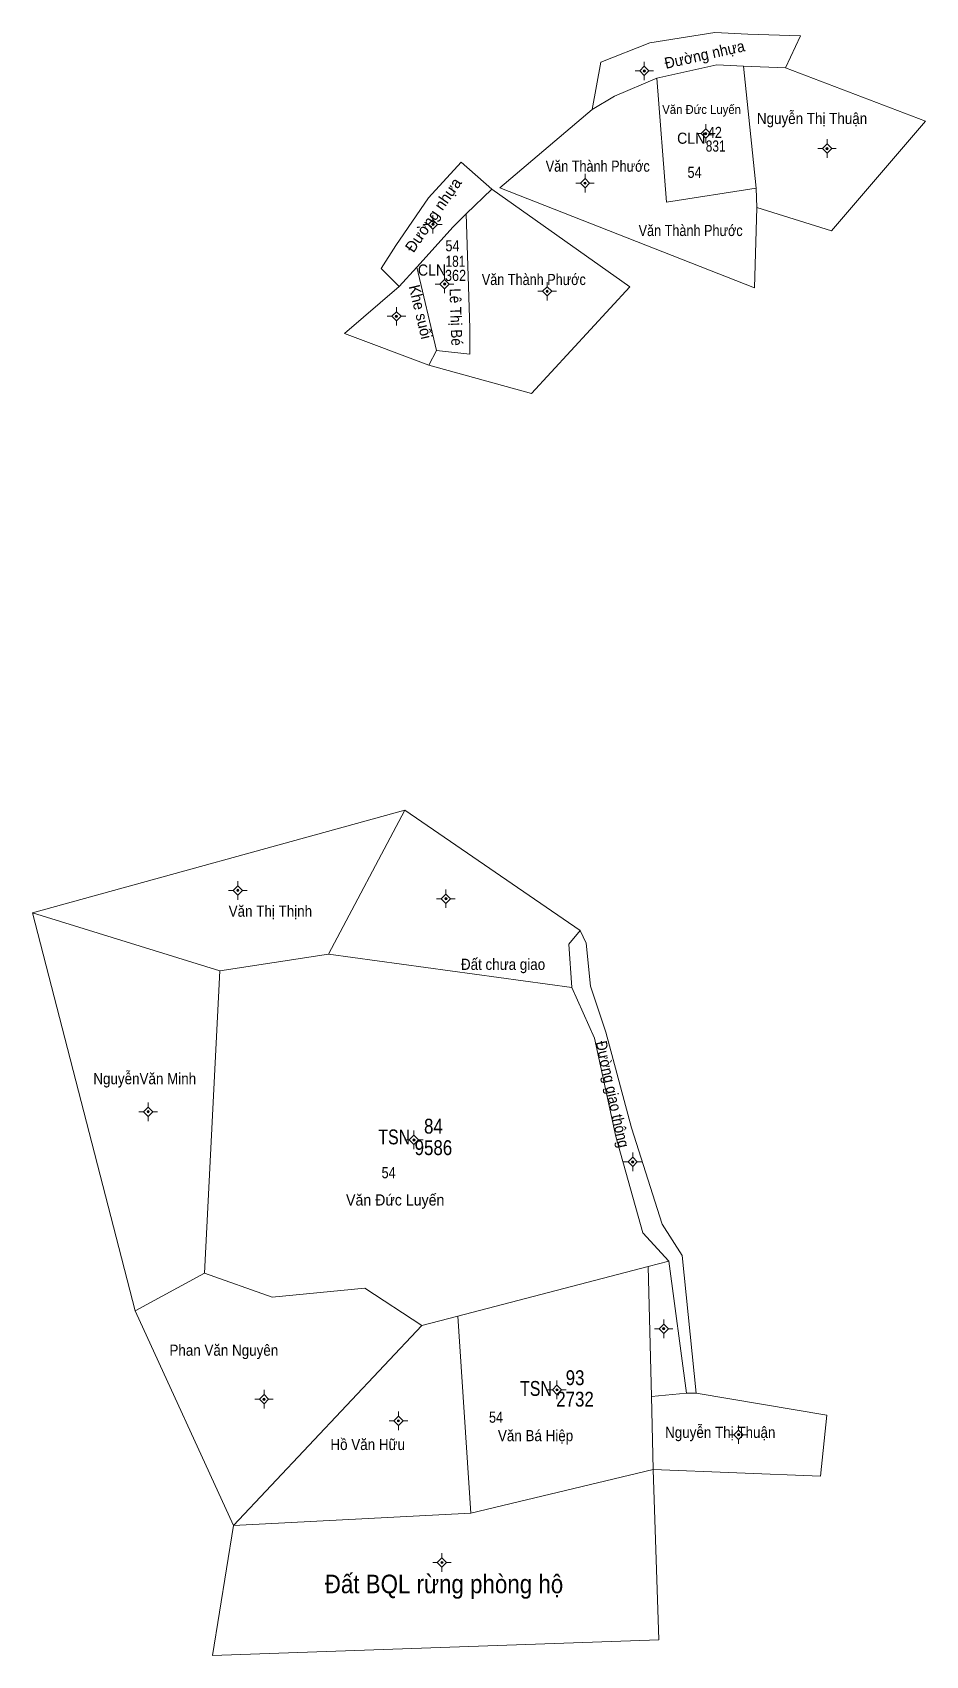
# Model space of a CAD drawing. Header units: metres. Extents: x 532111 to 534111, y 1847471 to 1850320.
# Drawn here: x 532360.1 to 532600.7, y 1848378.5 to 1848815.6 of the extents above; entities that cross this region are included whole.
import ezdxf
from ezdxf.enums import TextEntityAlignment as Align

# ---------------------------------------------------------------- set-up
doc = ezdxf.new("R2010")
doc.units = ezdxf.units.M
doc.header["$LTSCALE"] = 1.2
for name, color, linetype, lineweight in [('10', 7, 'Continuous', 13), ('11', 7, 'Continuous', 13), ('2', 7, 'Continuous', 13)]:
    doc.layers.add(name, color=color, linetype=linetype, lineweight=lineweight)
for name, color, linetype in [('3', 7, 'Continuous'), ('4', 7, 'Continuous'), ('5', 7, 'Continuous'), ('7', 7, 'Continuous'), ('8', 7, 'Continuous')]:
    doc.layers.add(name, color=color, linetype=linetype)

msp = doc.modelspace()

# ---------------------------------------------------------------- texts
at = {"layer": '2'}
for s, rotation, width, p in [('Đường nhựa', 12.615, 0.95, (532541.522, 1848808.208)), ('Khe suối', 283.463, 0.95, (532463.198, 1848740.014)), ('Lê Thị Bé', 271.909, 0.9, (532472.729, 1848738.92))]:
    msp.add_text(s, height=3, rotation=rotation, dxfattribs=dict(at, width=width)).set_placement(p, align=Align.CENTER)
for s, height, width, p in [('Văn Đức Luyến', 2.4, 0.95, (532540.395, 1848793.68)), ('Nguyễn Thị Thuận', 3, 0.9, (532570.155, 1848790.96)), ('Văn Thành Phước', 3, 0.85, (532512.415, 1848778.11)), ('Văn Thành Phước', 3, 0.85, (532537.445, 1848760.79)), ('Văn Thành Phước', 3, 0.85, (532495.195, 1848747.59)), ('Văn Thị Thịnh', 3, 0.9, (532424.23, 1848577.46)), ('Đất chưa giao', 3, 0.9, (532486.91, 1848563.14)), ('NguyễnVăn Minh', 3, 0.9, (532390.38, 1848532.35)), ('Văn Đức Luyến', 3, 0.95, (532457.855, 1848499.68)), ('Phan Văn Nguyên', 3, 0.9, (532411.69, 1848459.21)), ('Nguyễn Thị Thuận', 3, 0.9, (532545.425, 1848437.09)), ('Hồ Văn Hữu', 3, 0.9, (532450.445, 1848433.82)), ('Văn Bá Hiệp', 3, 0.9, (532495.665, 1848436.2)), ('Đất BQL rừng phòng hộ', 5, 0.9, (532470.995, 1848395.25))]:
    msp.add_text(s, height=height, dxfattribs=dict(at, width=width)).set_placement(p, align=Align.CENTER)
msp.add_text('Đường nhựa', height=3, rotation=55.398, dxfattribs=at).set_placement((532469.35, 1848765.613), align=Align.CENTER)
at = {"layer": '3', "width": 0.95}
for p in [(532537.61, 1848785.64), (532467.77, 1848750.13)]:
    msp.add_text('CLN', height=3, dxfattribs=at).set_placement(p, align=Align.CENTER)
at = {"layer": '3', "width": 0.8}
for p in [(532463.06, 1848516.15), (532501.25, 1848448.41)]:
    msp.add_text('TSN ', height=4, dxfattribs=at).set_placement(p, align=Align.RIGHT)
at = {"layer": '4'}
for s, height, width, p in [('42', 3, 0.85, (532543.97, 1848787.2)), ('181', 3, 0.8, (532474.08, 1848752.5)), ('84', 4, 0.85, (532468.15, 1848519.04)), ('93', 4, 0.85, (532506.31, 1848451.3))]:
    msp.add_text(s, height=height, dxfattribs=dict(at, width=width)).set_placement(p, align=Align.CENTER)
at = {"layer": '5'}
for s, height, width, p in [('831', 3, 0.8, (532544.19, 1848783.53)), ('362', 3, 0.85, (532474.11, 1848748.69)), ('9586', 4, 0.85, (532468.15, 1848513.26)), ('2732', 4, 0.85, (532506.295, 1848445.52))]:
    msp.add_text(s, height=height, dxfattribs=dict(at, width=width)).set_placement(p, align=Align.CENTER)
at = {"layer": '7', "width": 0.85}
for p in [(532538.5, 1848776.45), (532473.29, 1848756.67), (532456.08, 1848507.02), (532485.02, 1848441.17)]:
    msp.add_text('54', height=3, dxfattribs=at).set_placement(p, align=Align.CENTER)
at = {"layer": '8', "width": 0.9}
msp.add_text('Đường giao thông', height=3, rotation=282.29, dxfattribs=at).set_placement((532514.962, 1848529.339), align=Align.CENTER)

# ---------------------------------------------------------------- hatches: boundary and pattern name
at = {"layer": '11'}
for points in [[(532525.27, 1848805.25, 1), (532524.669, 1848805.25, 1)], [(532541.81, 1848788.39, 1), (532541.209, 1848788.39, 1)], [(532574.49, 1848784.35, 1), (532573.889, 1848784.35, 1)], [(532509.29, 1848775.04, 1), (532508.689, 1848775.04, 1)], [(532468.33, 1848763.93, 1), (532467.73, 1848763.93, 1)], [(532471.46, 1848747.86, 1), (532470.86, 1848747.86, 1)], [(532499.1, 1848745.9, 1), (532498.5, 1848745.9, 1)], [(532458.48, 1848739.17, 1), (532457.88, 1848739.17, 1)], [(532415.77, 1848584.55, 1), (532415.169, 1848584.55, 1)], [(532471.82, 1848582.31, 1), (532471.22, 1848582.31, 1)], [(532391.6, 1848524.93, 1), (532391, 1848524.93, 1)], [(532463.21, 1848517.34, 1), (532462.61, 1848517.34, 1)], [(532522.13, 1848511.42, 1), (532521.529, 1848511.42, 1)], [(532530.49, 1848466.48, 1), (532529.889, 1848466.48, 1)], [(532501.74, 1848450.04, 1), (532501.139, 1848450.04, 1)], [(532422.81, 1848447.49, 1), (532422.209, 1848447.49, 1)], [(532459.03, 1848441.69, 1), (532458.429, 1848441.69, 1)], [(532550.66, 1848437.95, 1), (532550.059, 1848437.95, 1)], [(532470.75, 1848403.54, 1), (532470.149, 1848403.54, 1)]]:
    msp.add_hatch(color=256, dxfattribs=at).paths.add_polyline_path(points)

# ---------------------------------------------------------------- linework, layer by layer
at = {"layer": '10'}
for p, q in [((532567.01, 1848814.69), (532563.03, 1848806.07)), ((532551.66, 1848806.56), (532563.03, 1848806.07)), ((532475.66, 1848780.7), (532483.85, 1848773.44)), ((532483.85, 1848773.44), (532476.98, 1848766.73)), ((532458.96, 1848747.16), (532454.03, 1848752.04)), ((532463.64, 1848752.37), (532469, 1848730)), ((532469, 1848730), (532466.95, 1848725.97)), ((532460.44, 1848606.2), (532439.89, 1848567.33)), ((532360.13, 1848578.53), (532410.59, 1848562.9)), ((532360.13, 1848578.53), (532387.76, 1848471.34)), ((532410.59, 1848562.9), (532439.89, 1848567.33)), ((532439.89, 1848567.33), (532505.44, 1848558.43)), ((532410.59, 1848562.9), (532406.47, 1848481.48)), ((532525.98, 1848483.24), (532531.54, 1848484.69)), ((532406.47, 1848481.48), (532387.76, 1848471.34)), ((532474.76, 1848469.89), (532525.98, 1848483.24)), ((532526.87, 1848448.27), (532525.98, 1848483.24)), ((532387.76, 1848471.34), (532414.32, 1848413.5)), ((532414.32, 1848413.5), (532465, 1848467.35)), ((532465, 1848467.35), (532474.76, 1848469.89)), ((532536.3, 1848449.11), (532526.87, 1848448.27)), ((532414.32, 1848413.5), (532478.24, 1848416.85))]:
    msp.add_line(p, q, dxfattribs=at)
for points in [[(532510.93, 1848794.88), (532513.28, 1848807.58), (532526.43, 1848812.79)], [(532526.43, 1848812.79), (532543.92, 1848815.62), (532552.81, 1848815.15), (532567.01, 1848814.69)], [(532551.66, 1848806.56), (532544.52, 1848806.91), (532528.3, 1848803.28)], [(532551.66, 1848806.56), (532555.07, 1848773.68), (532555.29, 1848768.5)], [(532563.03, 1848806.07), (532600.73, 1848791.72), (532575.39, 1848762.15), (532555.29, 1848768.5)], [(532528.3, 1848803.28), (532516.92, 1848798.44), (532510.93, 1848794.88)], [(532555.07, 1848773.68), (532530.94, 1848769.88), (532528.3, 1848803.28)], [(532555.29, 1848768.5), (532554.61, 1848746.8), (532486.01, 1848773.81), (532510.93, 1848794.88)], [(532475.66, 1848780.7), (532466.86, 1848771.04), (532458.05, 1848758.27), (532454.03, 1848752.04)], [(532483.85, 1848773.44), (532521.03, 1848747.08), (532494.55, 1848718.37), (532466.95, 1848725.97)], [(532476.98, 1848766.73), (532473.43, 1848763.26), (532463.64, 1848752.37), (532458.96, 1848747.16)], [(532469, 1848730), (532478, 1848729), (532478, 1848736), (532476.98, 1848766.73)], [(532466.95, 1848725.97), (532444.17, 1848734.57), (532458.96, 1848747.16)], [(532360.13, 1848578.53), (532460.44, 1848606.2), (532507.72, 1848573.74), (532509.33, 1848570.31)], [(532505.44, 1848558.43), (532504.61, 1848570.03), (532507.72, 1848573.74)], [(532509.33, 1848570.31), (532510.43, 1848558.77), (532514.59, 1848546.34)], [(532505.44, 1848558.43), (532511.52, 1848544.74), (532517.28, 1848518.3), (532524.57, 1848492.34), (532531.54, 1848484.69)], [(532529.74, 1848494.67), (532521.55, 1848520.64), (532514.59, 1848546.34)], [(532529.74, 1848494.67), (532535.19, 1848486.24), (532538.97, 1848449.12)], [(532531.54, 1848484.69), (532536.3, 1848449.11), (532538.97, 1848449.12)], [(532406.47, 1848481.48), (532424.72, 1848474.97), (532449.7, 1848477.4), (532465, 1848467.35)], [(532474.76, 1848469.89), (532478.24, 1848416.85), (532527.37, 1848428.62), (532526.87, 1848448.27)], [(532538.97, 1848449.12), (532574.13, 1848443.17), (532572.43, 1848426.78), (532527.37, 1848428.62)], [(532527.37, 1848428.62), (532528.87, 1848382.71), (532408.66, 1848378.47), (532414.32, 1848413.5)]]:
    msp.add_lwpolyline(points, dxfattribs=at)
at = {"layer": '11'}
for p, q in [((532523.72, 1848805.25), (532522.47, 1848805.25)), ((532524.97, 1848807.75), (532524.97, 1848806.5)), ((532524.97, 1848804), (532524.97, 1848802.75)), ((532527.47, 1848805.25), (532526.22, 1848805.25)), ((532541.51, 1848790.89), (532541.51, 1848789.64)), ((532540.26, 1848788.39), (532539.01, 1848788.39)), ((532541.51, 1848787.14), (532541.51, 1848785.89)), ((532544.01, 1848788.39), (532542.76, 1848788.39)), ((532574.19, 1848786.85), (532574.19, 1848785.6)), ((532572.94, 1848784.35), (532571.69, 1848784.35)), ((532574.19, 1848783.1), (532574.19, 1848781.85)), ((532576.69, 1848784.35), (532575.44, 1848784.35)), ((532508.99, 1848777.54), (532508.99, 1848776.29)), ((532507.74, 1848775.04), (532506.49, 1848775.04)), ((532508.99, 1848773.79), (532508.99, 1848772.54)), ((532511.49, 1848775.04), (532510.24, 1848775.04)), ((532468.03, 1848766.43), (532468.03, 1848765.18)), ((532466.78, 1848763.93), (532465.53, 1848763.93)), ((532468.03, 1848762.68), (532468.03, 1848761.43)), ((532470.53, 1848763.93), (532469.28, 1848763.93)), ((532469.91, 1848747.86), (532468.66, 1848747.86)), ((532471.16, 1848750.36), (532471.16, 1848749.11)), ((532473.66, 1848747.86), (532472.41, 1848747.86)), ((532498.8, 1848748.4), (532498.8, 1848747.15)), ((532471.16, 1848746.61), (532471.16, 1848745.36)), ((532497.55, 1848745.9), (532496.3, 1848745.9)), ((532498.8, 1848744.65), (532498.8, 1848743.4)), ((532501.3, 1848745.9), (532500.05, 1848745.9)), ((532456.93, 1848739.17), (532455.68, 1848739.17)), ((532458.18, 1848741.67), (532458.18, 1848740.42)), ((532460.68, 1848739.17), (532459.43, 1848739.17)), ((532458.18, 1848737.92), (532458.18, 1848736.67)), ((532415.47, 1848587.05), (532415.47, 1848585.8)), ((532414.22, 1848584.55), (532412.97, 1848584.55)), ((532415.47, 1848583.3), (532415.47, 1848582.05)), ((532417.97, 1848584.55), (532416.72, 1848584.55)), ((532470.27, 1848582.31), (532469.02, 1848582.31)), ((532471.52, 1848584.81), (532471.52, 1848583.56)), ((532471.52, 1848581.06), (532471.52, 1848579.81)), ((532474.02, 1848582.31), (532472.77, 1848582.31)), ((532390.05, 1848524.93), (532388.8, 1848524.93)), ((532391.3, 1848527.43), (532391.3, 1848526.18)), ((532393.8, 1848524.93), (532392.55, 1848524.93)), ((532391.3, 1848523.68), (532391.3, 1848522.43)), ((532462.91, 1848519.84), (532462.91, 1848518.59)), ((532461.66, 1848517.34), (532460.41, 1848517.34)), ((532462.91, 1848516.09), (532462.91, 1848514.84)), ((532465.41, 1848517.34), (532464.16, 1848517.34)), ((532520.58, 1848511.42), (532519.33, 1848511.42)), ((532521.83, 1848513.92), (532521.83, 1848512.67)), ((532524.33, 1848511.42), (532523.08, 1848511.42)), ((532521.83, 1848510.17), (532521.83, 1848508.92)), ((532530.19, 1848468.98), (532530.19, 1848467.73)), ((532528.94, 1848466.48), (532527.69, 1848466.48)), ((532530.19, 1848465.23), (532530.19, 1848463.98)), ((532532.69, 1848466.48), (532531.44, 1848466.48)), ((532422.51, 1848449.99), (532422.51, 1848448.74)), ((532500.19, 1848450.04), (532498.94, 1848450.04)), ((532501.44, 1848452.54), (532501.44, 1848451.29)), ((532503.94, 1848450.04), (532502.69, 1848450.04)), ((532421.26, 1848447.49), (532420.01, 1848447.49)), ((532422.51, 1848446.24), (532422.51, 1848444.99)), ((532425.01, 1848447.49), (532423.76, 1848447.49)), ((532501.44, 1848448.79), (532501.44, 1848447.54)), ((532457.48, 1848441.69), (532456.23, 1848441.69)), ((532458.73, 1848444.19), (532458.73, 1848442.94)), ((532461.23, 1848441.69), (532459.98, 1848441.69)), ((532458.73, 1848440.44), (532458.73, 1848439.19)), ((532549.11, 1848437.95), (532547.86, 1848437.95)), ((532550.36, 1848440.45), (532550.36, 1848439.2)), ((532550.36, 1848436.7), (532550.36, 1848435.45)), ((532552.86, 1848437.95), (532551.61, 1848437.95)), ((532470.45, 1848406.04), (532470.45, 1848404.79)), ((532469.2, 1848403.54), (532467.95, 1848403.54)), ((532470.45, 1848402.29), (532470.45, 1848401.04)), ((532472.95, 1848403.54), (532471.7, 1848403.54))]:
    msp.add_line(p, q, dxfattribs=at)
for points in [[(532524.97, 1848806.5), (532523.72, 1848805.25), (532524.97, 1848804), (532526.22, 1848805.25)], [(532541.51, 1848789.64), (532540.26, 1848788.39), (532541.51, 1848787.14), (532542.76, 1848788.39)], [(532574.19, 1848785.6), (532572.94, 1848784.35), (532574.19, 1848783.1), (532575.44, 1848784.35)], [(532508.99, 1848776.29), (532507.74, 1848775.04), (532508.99, 1848773.79), (532510.24, 1848775.04)], [(532468.03, 1848765.18), (532466.78, 1848763.93), (532468.03, 1848762.68), (532469.28, 1848763.93)], [(532471.16, 1848749.11), (532469.91, 1848747.86), (532471.16, 1848746.61), (532472.41, 1848747.86)], [(532498.8, 1848747.15), (532497.55, 1848745.9), (532498.8, 1848744.65), (532500.05, 1848745.9)], [(532458.18, 1848740.42), (532456.93, 1848739.17), (532458.18, 1848737.92), (532459.43, 1848739.17)], [(532415.47, 1848585.8), (532414.22, 1848584.55), (532415.47, 1848583.3), (532416.72, 1848584.55)], [(532471.52, 1848583.56), (532470.27, 1848582.31), (532471.52, 1848581.06), (532472.77, 1848582.31)], [(532391.3, 1848526.18), (532390.05, 1848524.93), (532391.3, 1848523.68), (532392.55, 1848524.93)], [(532462.91, 1848518.59), (532461.66, 1848517.34), (532462.91, 1848516.09), (532464.16, 1848517.34)], [(532521.83, 1848512.67), (532520.58, 1848511.42), (532521.83, 1848510.17), (532523.08, 1848511.42)], [(532530.19, 1848467.73), (532528.94, 1848466.48), (532530.19, 1848465.23), (532531.44, 1848466.48)], [(532501.44, 1848451.29), (532500.19, 1848450.04), (532501.44, 1848448.79), (532502.69, 1848450.04)], [(532422.51, 1848448.74), (532421.26, 1848447.49), (532422.51, 1848446.24), (532423.76, 1848447.49)], [(532458.73, 1848442.94), (532457.48, 1848441.69), (532458.73, 1848440.44), (532459.98, 1848441.69)], [(532550.36, 1848439.2), (532549.11, 1848437.95), (532550.36, 1848436.7), (532551.61, 1848437.95)], [(532470.45, 1848404.79), (532469.2, 1848403.54), (532470.45, 1848402.29), (532471.7, 1848403.54)]]:
    msp.add_lwpolyline(points, close=True, dxfattribs=at)
for centre in [(532524.97, 1848805.25), (532541.51, 1848788.39), (532574.189, 1848784.35), (532508.99, 1848775.04), (532468.03, 1848763.93), (532471.16, 1848747.86), (532498.8, 1848745.9), (532458.18, 1848739.17), (532415.47, 1848584.55), (532471.52, 1848582.31), (532391.3, 1848524.93), (532462.91, 1848517.34), (532521.829, 1848511.42), (532530.189, 1848466.48), (532501.439, 1848450.04), (532422.51, 1848447.49), (532458.73, 1848441.69), (532550.36, 1848437.95), (532470.449, 1848403.54)]:
    msp.add_circle(centre, 0.3, dxfattribs=at)

msp.set_redraw_order([(e.dxf.handle, doc.entitydb.next_handle()) for e in msp.query("TEXT MTEXT ATTDEF DIMENSION ARC_DIMENSION")])  # texts and dimensions are drawn at this point

doc.saveas('drawing.dxf')
